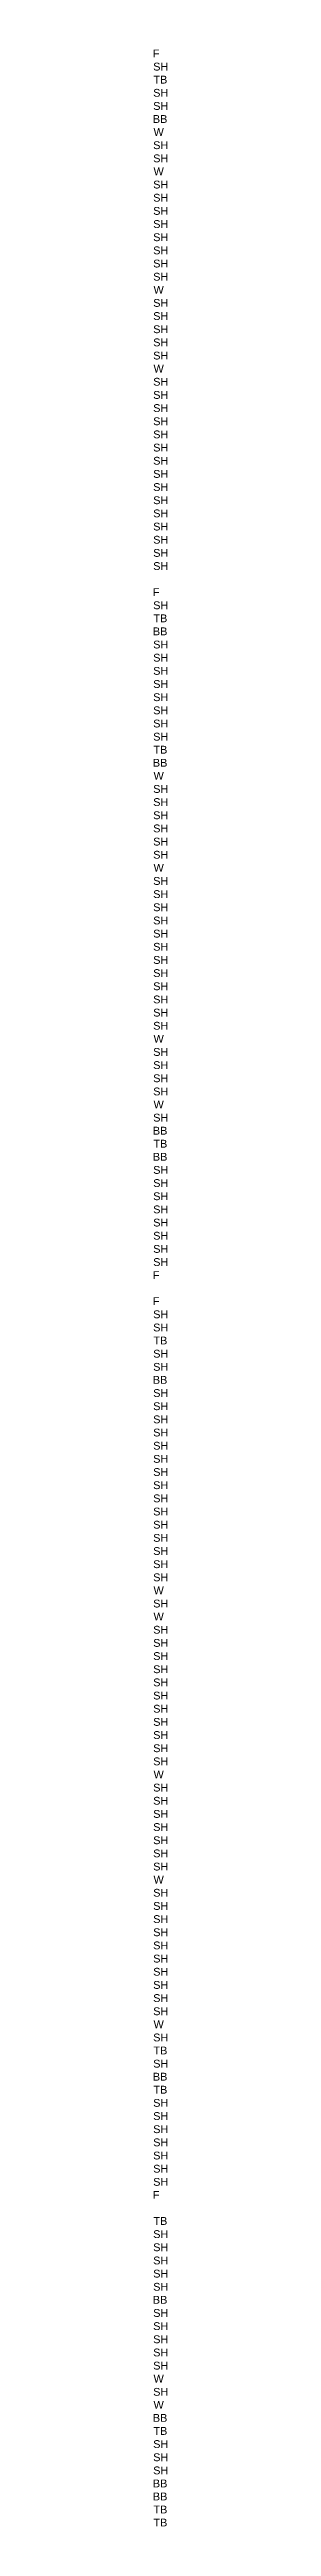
# Model space of a CAD drawing. Header units: millimetres. Extents: x -13804604 to 13046302109, y -19137686871 to 1424964600.
# Drawn here: x -373731 to -372844, y 1084132 to 1242526 of the extents above; entities that cross this region are included whole.
import ezdxf

# ---------------------------------------------------------------- set-up
doc = ezdxf.new("R2010")
doc.units = ezdxf.units.MM
doc.layers.add('Datum revision K8-21', color=7, linetype='Continuous', lineweight=0)
doc.styles.get("Standard").update_dxf_attribs({"font": 'arial.ttf'})

msp = doc.modelspace()

# ---------------------------------------------------------------- texts
at = {"layer": 'Datum revision K8-21'}
for s, p in [('F', (-373782.794, 1242026.292)), ('TB', (-373741.867, 1240351.098)), ('SH', (-373756.873, 1241184.432)), ('SH', (-373756.873, 1239509.238)), ('SH', (-373756.873, 1238667.378)), ('W', (-373734.022, 1237000.712)), ('BB', (-373776.655, 1237834.045)), ('SH', (-373756.873, 1236158.852)), ('SH', (-373756.873, 1235316.992)), ('W', (-373734.022, 1234483.659)), ('SH', (-373756.873, 1233641.799)), ('SH', (-373756.873, 1232799.939)), ('SH', (-373756.873, 1231958.079)), ('SH', (-373756.873, 1231116.219)), ('SH', (-373756.873, 1230274.359)), ('SH', (-373756.873, 1229432.499)), ('SH', (-373756.873, 1228590.639)), ('SH', (-373756.873, 1227748.779)), ('W', (-373734.022, 1226915.446)), ('SH', (-373756.873, 1226073.586)), ('SH', (-373756.873, 1225231.726)), ('SH', (-373756.873, 1224389.866)), ('SH', (-373756.873, 1223548.006)), ('SH', (-373756.873, 1222706.146)), ('W', (-373734.022, 1221872.813)), ('SH', (-373756.873, 1221030.953)), ('SH', (-373756.873, 1220189.093)), ('SH', (-373756.873, 1219347.233)), ('SH', (-373756.873, 1218505.373)), ('SH', (-373756.873, 1217663.513)), ('SH', (-373756.873, 1216821.653)), ('SH', (-373756.873, 1215979.793)), ('SH', (-373756.873, 1215137.933)), ('SH', (-373756.873, 1214296.073)), ('SH', (-373756.873, 1213454.213)), ('SH', (-373756.873, 1212612.353)), ('SH', (-373756.873, 1211770.493)), ('SH', (-373756.873, 1210928.634)), ('SH', (-373756.873, 1210086.774)), ('SH', (-373756.873, 1209244.914)), ('F', (-373782.794, 1207578.247)), ('SH', (-373756.873, 1206736.387)), ('TB', (-373741.867, 1205903.054)), ('BB', (-373776.655, 1205069.72)), ('SH', (-373756.873, 1204227.86)), ('SH', (-373756.873, 1203386.001)), ('SH', (-373756.873, 1202544.141)), ('SH', (-373756.873, 1201702.281)), ('SH', (-373756.873, 1200860.421)), ('SH', (-373756.873, 1200018.561)), ('SH', (-373756.873, 1199176.701)), ('TB', (-373741.867, 1197501.508)), ('SH', (-373756.873, 1198334.841)), ('W', (-373734.022, 1195834.841)), ('BB', (-373776.655, 1196668.174)), ('SH', (-373756.873, 1194992.981)), ('SH', (-373756.873, 1194151.121)), ('SH', (-373756.873, 1193309.261)), ('SH', (-373756.873, 1192467.401)), ('SH', (-373756.873, 1191625.541)), ('SH', (-373756.873, 1190783.681)), ('W', (-373734.022, 1189950.348)), ('SH', (-373756.873, 1189108.488)), ('SH', (-373756.873, 1188266.628)), ('SH', (-373756.873, 1187424.768)), ('SH', (-373756.873, 1186582.908)), ('SH', (-373756.873, 1185741.048)), ('SH', (-373756.873, 1184899.188)), ('SH', (-373756.873, 1184057.328)), ('SH', (-373756.873, 1183215.468)), ('SH', (-373756.873, 1182373.609)), ('SH', (-373756.873, 1181531.749)), ('SH', (-373756.873, 1180689.889)), ('SH', (-373756.873, 1179848.029)), ('W', (-373734.022, 1179014.695)), ('SH', (-373756.873, 1178172.835)), ('SH', (-373756.873, 1177330.976)), ('SH', (-373756.873, 1176489.116)), ('W', (-373734.022, 1174813.922)), ('SH', (-373756.873, 1175647.256)), ('SH', (-373756.873, 1173972.062)), ('TB', (-373741.867, 1172305.396)), ('BB', (-373776.655, 1173138.729)), ('SH', (-373756.873, 1170630.202)), ('BB', (-373776.655, 1171472.062)), ('SH', (-373756.873, 1169788.343)), ('SH', (-373756.873, 1168946.483)), ('SH', (-373756.873, 1168104.623)), ('SH', (-373756.873, 1167262.763)), ('SH', (-373756.873, 1166420.903)), ('SH', (-373756.873, 1165579.043)), ('F', (-373782.794, 1163903.85)), ('SH', (-373756.873, 1164737.183)), ('F', (-373782.794, 1162237.183)), ('SH', (-373756.873, 1161395.323)), ('SH', (-373756.873, 1160553.463)), ('TB', (-373741.867, 1159720.13)), ('SH', (-373756.873, 1158878.27)), ('SH', (-373756.873, 1158036.41)), ('SH', (-373756.873, 1156361.217)), ('BB', (-373776.655, 1157203.076)), ('SH', (-373756.873, 1155519.357)), ('SH', (-373756.873, 1154677.497)), ('SH', (-373756.873, 1153835.637)), ('SH', (-373756.873, 1152993.777)), ('SH', (-373756.873, 1152151.917)), ('SH', (-373756.873, 1151310.057)), ('SH', (-373756.873, 1150468.197)), ('SH', (-373756.873, 1149626.337)), ('SH', (-373756.873, 1148784.477)), ('SH', (-373756.873, 1147942.617)), ('SH', (-373756.873, 1147100.757)), ('SH', (-373756.873, 1146258.897)), ('SH', (-373756.873, 1145417.037)), ('W', (-373734.022, 1143741.844)), ('SH', (-373756.873, 1144575.177)), ('W', (-373734.022, 1142066.651)), ('SH', (-373756.873, 1142899.984)), ('SH', (-373756.873, 1141224.791)), ('SH', (-373756.873, 1140382.931)), ('SH', (-373756.873, 1139541.071)), ('SH', (-373756.873, 1138699.211)), ('SH', (-373756.873, 1137857.351)), ('SH', (-373756.873, 1137015.491)), ('SH', (-373756.873, 1136173.631)), ('SH', (-373756.873, 1135331.771)), ('SH', (-373756.873, 1134489.911)), ('SH', (-373756.873, 1133648.051)), ('SH', (-373756.873, 1132806.192)), ('W', (-373734.022, 1131972.858)), ('SH', (-373756.873, 1131130.998)), ('SH', (-373756.873, 1130289.138)), ('SH', (-373756.873, 1129447.278)), ('SH', (-373756.873, 1128605.418)), ('SH', (-373756.873, 1127763.559)), ('SH', (-373756.873, 1126921.699)), ('SH', (-373756.873, 1126079.839)), ('W', (-373734.022, 1125246.505)), ('SH', (-373756.873, 1124404.645)), ('SH', (-373756.873, 1123562.785)), ('SH', (-373756.873, 1122720.926)), ('SH', (-373756.873, 1121879.066)), ('SH', (-373756.873, 1121037.206)), ('SH', (-373756.873, 1120195.346)), ('SH', (-373756.873, 1119353.486)), ('SH', (-373756.873, 1118511.626)), ('SH', (-373756.873, 1117669.766)), ('SH', (-373756.873, 1116827.906)), ('W', (-373734.022, 1115994.573)), ('SH', (-373756.873, 1115152.713)), ('TB', (-373741.867, 1114319.379)), ('SH', (-373756.873, 1113477.519)), ('TB', (-373741.867, 1111810.853)), ('BB', (-373776.655, 1112644.186)), ('SH', (-373756.873, 1110968.993)), ('SH', (-373756.873, 1110127.133)), ('SH', (-373756.873, 1109285.273)), ('SH', (-373756.873, 1108443.413)), ('SH', (-373756.873, 1107601.553)), ('SH', (-373756.873, 1106759.693)), ('SH', (-373756.873, 1105917.833)), ('F', (-373782.794, 1105084.5)), ('TB', (-373741.867, 1103417.833)), ('SH', (-373756.873, 1102575.973)), ('SH', (-373756.873, 1101734.113)), ('SH', (-373756.873, 1100892.253)), ('SH', (-373756.873, 1100050.393)), ('SH', (-373756.873, 1099208.534)), ('SH', (-373756.873, 1097533.34)), ('BB', (-373776.655, 1098375.2)), ('SH', (-373756.873, 1096691.48)), ('SH', (-373756.873, 1095849.62)), ('SH', (-373756.873, 1095007.76)), ('SH', (-373756.873, 1094165.9)), ('W', (-373734.022, 1093332.567)), ('SH', (-373756.873, 1092490.707)), ('W', (-373734.022, 1091657.374)), ('TB', (-373741.867, 1089990.707)), ('BB', (-373776.655, 1090824.041)), ('SH', (-373756.873, 1089148.847)), ('SH', (-373756.873, 1088306.987)), ('SH', (-373756.873, 1087465.127)), ('BB', (-373776.655, 1086631.794)), ('TB', (-373741.867, 1084965.127)), ('BB', (-373776.655, 1085798.461)), ('TB', (-373741.867, 1084131.794))]:
    msp.add_text(s, height=500, dxfattribs=at).set_placement(p)

doc.saveas('drawing.dxf')
